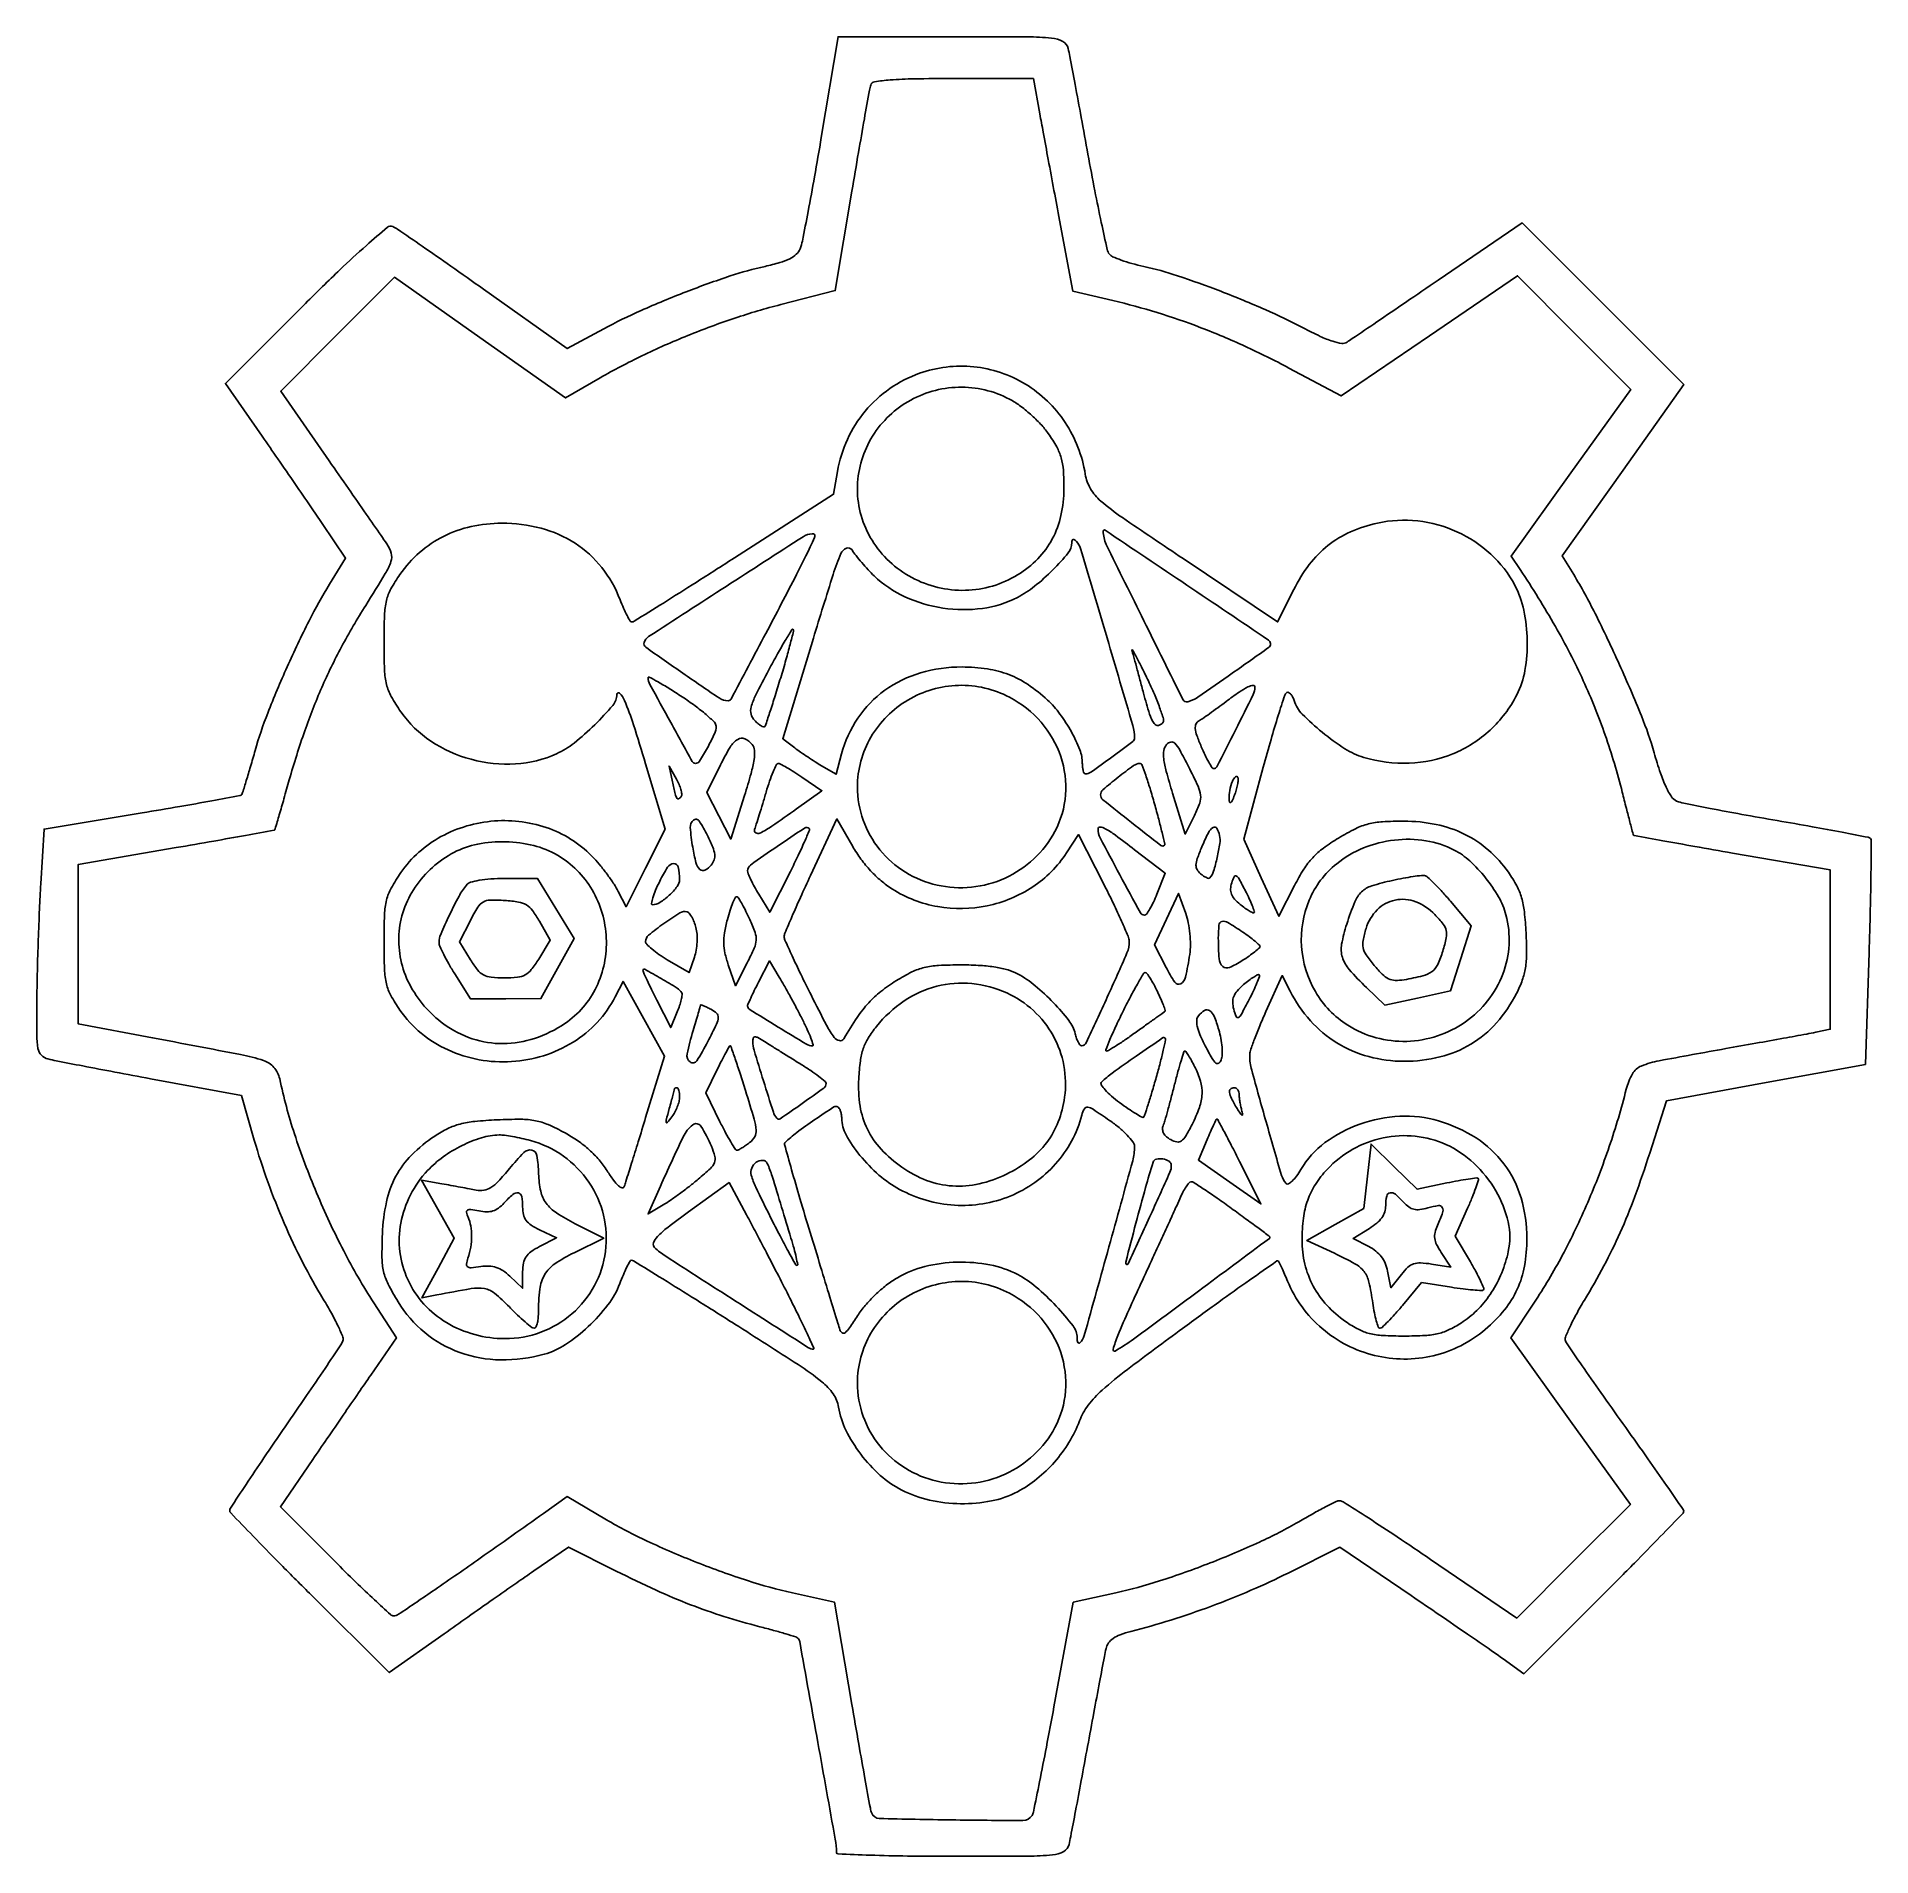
# Model space of a CAD drawing. Extents: x 0 to 351, y 1 to 349.
import ezdxf

# ---------------------------------------------------------------- set-up
doc = ezdxf.new("R2010")
doc.units = 0

msp = doc.modelspace()

# ---------------------------------------------------------------- linework, layer by layer
for points in [[(150.099843, 329.75, -0.002299), (148.805667, 322.224762, -0.003267), (147.580623, 315.547371, -0.001847), (146.489383, 309.923956, -0.047213), (146.044779, 308.43254, -0.11402), (145.320003, 307.398051, -0.067016), (144.066148, 306.54251, -0.045353), (142.15741, 305.792743, -0.01676), (139.35461, 305.076684, 0.026126), (132.687057, 303.239618, 0.012137), (124.23738, 300.199544, 0.012103), (115.659254, 296.634852, 0.019012), (108.493734, 293.119712), (101.487469, 289.345771), (85.493734, 300.718908, 0.00139), (79.267317, 305.120508, 0.002081), (73.80315, 308.926647, 0.000851), (69.102059, 312.160477, 0.045741), (68.155286, 312.689357, 0.286581), (67.134782, 312.54535, 0.006109), (63.1217, 309.091754, 0.010808), (58.053462, 304.422575, 0.004641), (51.483582, 297.983607), (36.156591, 282.680547), (43.188139, 272.590273, -0.000924), (46.206557, 268.24174, -0.000725), (49.463081, 263.516989, -0.000733), (52.478289, 259.114928, -0.001806), (54.675556, 255.871819), (59.131424, 249.243637), (56.077052, 244.279649, 0.020872), (52.153939, 237.263766, 0.011875), (47.973939, 228.484774, 0.011878), (44.270403, 219.648138, 0.024024), (41.86122, 212.5, -0.001898), (40.968062, 209.403706, -0.002905), (40.168066, 206.727176, -0.001008), (39.45996, 204.423922, -0.078559), (39.291736, 204.081875, -0.195369), (38.975374, 203.87863, -0.000478), (33.576253, 202.872638, -0.002908), (27.45761, 201.775401, -0.001794), (20.248542, 200.55248), (1.5, 197.44121), (0.872536, 186.970605, 0.004065), (0.623067, 182.151954, 0.002263), (0.393395, 176.276649, 0.002256), (0.214716, 170.329037, 0.003653), (0.122536, 165.269052, 0.00323), (0.090627, 158.098103, 0.044189), (0.325605, 155.503871, 0.147753), (0.982066, 154.218022, 0.142298), (2.25, 153.487529, 0.011838), (3.801969, 153.146488, 0.000585), (8.939584, 152.15062, 0.000946), (15.048219, 150.985927, 0.000683), (21.863479, 149.709497), (39.226958, 146.48204), (41.677625, 137.993442, 0.016283), (44.272844, 129.991527, 0.015752), (47.409519, 122.085192, 0.016011), (50.977762, 114.529362, 0.018487), (54.867012, 107.579429, -0.010781), (56.45045, 104.849467, -0.015749), (57.715482, 102.374693, -0.01115), (58.640013, 100.29744, -0.198331), (58.643509, 99.579429, -0.05061), (58.233959, 98.807597, -0.000673), (55.21874, 94.307428, -0.00192), (51.696966, 89.10972, -0.001259), (47.601975, 83.147985, 0.001881), (43.537743, 77.215239, 0.003003), (40.11433, 72.111725, 0.000636), (37.142248, 67.61057, 0.146613), (37, 67.135885, 0.193393), (37.180184, 66.687458, 0.000612), (41.479687, 62.212112, 0.003286), (46.403582, 57.166171, 0.002036), (52.25, 51.301033), (67.5, 36.126266), (78, 43.564282, -0.000634), (82.505097, 46.747048, -0.000509), (87.360683, 50.160827, -0.000514), (91.855695, 53.307383, -0.001312), (95.121475, 55.575734), (101.74295, 60.14917), (110.902702, 55.548866, 0.00917), (118.493797, 51.909155, 0.014721), (125.10903, 49.117656, 0.015904), (131.485845, 46.87582, 0.013624), (138.328466, 44.915511, -0.004049), (140.985072, 44.209184, -0.006058), (143.292993, 43.545341, -0.00279), (145.241939, 42.947221, -0.121099), (145.607298, 42.726036, -0.152817), (145.959321, 42.053334, -0.000118), (149.43883, 22.777614, -0.000388), (152.760755, 4.267865, -0.042235), (152.994027, 1.75, 0.400624), (153.290121, 1.444676, 0.001139), (159.455149, 1.220313, 0.005327), (166.552019, 1.053903, 0.003197), (174.980948, 1, 0.001285), (189.635594, 1.037653, 0.023658), (194.276515, 1.281274, 0.09556), (196.44963, 1.930456, 0.22136), (197.461666, 3.25, 0.007608), (197.778554, 4.786748, 0.000406), (198.707206, 9.685938, 0.000637), (199.799653, 15.515659, 0.000464), (201, 22, -0.000451), (202.199701, 28.481781, -0.000621), (203.290151, 34.303536, -0.000392), (204.217139, 39.197779, -0.007539), (204.52934, 40.714164, -0.097022), (205.005527, 41.805106, -0.0897), (205.868931, 42.671061, -0.064472), (207.23313, 43.379868, -0.025377), (209.260058, 44.006156, 0.013941), (216.913659, 46.180624, 0.012738), (224.670573, 48.839045, 0.012793), (232.24517, 51.875243, 0.014433), (239.35137, 55.183263), (249.20274, 60.119975), (262.85137, 50.859051, -0.000706), (268.366542, 47.105495, -0.000797), (273.651372, 43.485418, -0.000727), (278.136131, 40.393263, -0.00437), (280.451173, 38.762022), (284.402345, 35.925917), (299.701173, 51.200859, 0.001638), (305.564992, 57.09402, 0.002667), (310.499336, 62.139215, 0.000388), (314.844563, 66.636718, 0.205698), (314.977418, 66.9879, 0.140976), (314.852894, 67.358473, 0.000361), (311.710533, 71.902696, 0.002212), (308.132201, 77.020873, 0.001372), (303.887819, 83, -0.001271), (299.613675, 89.01849, -0.001941), (295.938982, 94.263957, -0.000671), (292.790362, 98.80883, -0.052052), (292.368867, 99.579429, -0.198483), (292.365555, 100.294278, -0.011958), (293.241875, 102.304156, -0.016426), (294.453315, 104.701382, -0.011291), (295.975442, 107.339303, 0.014298), (299.724854, 113.928418, 0.017663), (302.819284, 120.278832, 0.016463), (305.619941, 127.186778, 0.010073), (308.487015, 135.5), (311.711941, 145.5), (330.710612, 148.972708), (349.709282, 152.445416), (350.407715, 173.8363, 0.001967), (350.644085, 182.068501, 0.003185), (350.772963, 189.071633, 0.000559), (350.840358, 195.246768, 0.201459), (350.670333, 195.663, 0.149436), (350.262247, 195.879999, 0.000633), (345.260906, 196.845902, 0.003019), (339.556399, 197.904448, 0.001889), (332.867259, 199.077905, -0.002312), (326.077419, 200.274943, -0.003282), (320.051192, 201.407008, -0.001863), (314.977328, 202.414316, -0.047166), (313.62616, 202.823367, -0.149736), (312.642288, 203.627962, -0.037966), (311.619036, 205.448116, -0.028188), (310.53013, 208.175269, -0.011047), (309.327038, 212.04487, 0.026654), (306.892903, 219.090639, 0.009525), (302.701162, 228.868897, 0.009705), (298.031276, 238.700393, 0.020282), (293.944471, 246.120969), (291.754369, 249.741937), (303.372602, 266.120969), (314.990835, 282.5), (299.542236, 297.949213), (284.093638, 313.398426), (268.04357, 302.449213, -0.000082), (261.792554, 298.186335, -0.000121), (256.299283, 294.443477, -0.000055), (251.612682, 291.252668, -0.002309), (250.601413, 290.571134, -0.185005), (249.589941, 290.34226, -0.043299), (247.867364, 290.745383, -0.030748), (245.482943, 291.691965, -0.011112), (242.217896, 293.316159, 0.017418), (234.983451, 296.801824, 0.011627), (226.480474, 300.306037, 0.011673), (218.189839, 303.278987, 0.026108), (211.738184, 305.055918, -0.013914), (209.472461, 305.62091, -0.017995), (207.430787, 306.270848, -0.015882), (205.789006, 306.918882, -0.131468), (205.165766, 307.411774, -0.105835), (204.75681, 308.305054, -0.0019), (203.631289, 313.467834, -0.004647), (202.394021, 319.523075, -0.003074), (201.080307, 326.5, 0.000508), (199.78857, 333.559227, 0.000707), (198.617294, 339.873437, 0.000427), (197.618571, 345.190155, 0.009211), (197.294317, 346.75, 0.219129), (196.281917, 348.068515, 0.096228), (194.125742, 348.718236, 0.023902), (189.528543, 348.962196, 0.001306), (175.051266, 349), (153.319348, 349)], [(191.875466, 334.25, 0.000811), (192.514007, 330.752862, 0.000251), (193.486359, 325.490798, 0.000251), (194.579491, 319.608156, 0.000276), (195.644523, 313.910163), (198.192411, 300.320326), (205.846206, 298.532765, -0.017503), (214.280022, 296.249017, -0.016677), (222.672565, 293.348112, -0.016247), (231.06536, 289.813162, -0.014702), (239.5, 285.628646), (249.5, 280.295615), (266.356455, 291.785797), (283.21291, 303.275978), (294.029404, 292.387989), (304.845897, 281.5), (293.41417, 265.587871), (281.982443, 249.675741), (283.708467, 247.087871, -0.017068), (290.445795, 236.198898, -0.022555), (295.778629, 225.825216, -0.023649), (299.958532, 215.434138, -0.022358), (303.226821, 204.5, 0.001181), (304.00716, 201.419618, 0.001893), (304.689278, 198.794849, 0.000336), (305.302051, 196.479363, 0.10764), (305.387748, 196.31225, 0.177397), (305.547163, 196.218554, 0.000102), (310.998425, 195.226483, 0.001285), (317.079024, 194.137296, 0.000782), (324.271083, 192.879671), (343, 189.634842), (343, 174.396876), (343, 159.158911), (340.25, 158.600684, -0.004671), (338.485973, 158.259729, -0.000418), (334.048438, 157.448795, -0.000545), (328.753901, 156.491781, -0.000425), (323, 155.463252, 0.002072), (310.295875, 153.149145, 0.050992), (306.870134, 152.140957, 0.168943), (305.164777, 150.63666, 0.066578), (303.986782, 147.689692, -0.020221), (300.751215, 136.757466, -0.019796), (296.622877, 126.043013, -0.020227), (291.766494, 115.933033, -0.023906), (286.349168, 106.814288), (281.931886, 100.128576), (293.361494, 84.193109), (304.791102, 68.257641), (293.917272, 57.417529), (283.043443, 46.577417), (266.58977, 57.788708, 0.002531), (260.213785, 62.08612, 0.003977), (254.688199, 65.706683, 0.001119), (249.857343, 68.802122, 0.142864), (249.17894, 69, 0.11429), (248.548877, 68.854074, 0.004839), (246.48756, 67.820279, 0.008104), (244.059019, 66.522584, 0.005656), (241.360891, 64.983928, -0.025218), (233.857096, 61.085393, -0.014457), (224.459155, 57.113986, -0.014429), (214.778057, 53.667041, -0.023663), (206.383941, 51.381075), (198.267882, 49.578387), (194.573357, 29.595674, -0.00158), (193.121241, 21.878037, -0.00247), (191.817683, 15.24598, -0.000671), (190.645761, 9.475441, -0.088195), (190.380399, 8.806481, -0.260638), (188.651447, 7.845515, -0.002959), (174.936852, 7.962866, -0.002747), (161.16698, 8.237865, -0.304826), (159.740873, 9.25, -0.044658), (159.472733, 10.209281, -0.000684), (158.430157, 15.876196, -0.001829), (157.251549, 22.468496, -0.001208), (155.943222, 30.051942), (152.618676, 49.603885), (144.559338, 51.393824, -0.023917), (136.012283, 53.725956, -0.015127), (126.284242, 57.21593, -0.015136), (116.799272, 61.281853, -0.024222), (109, 65.378801), (101.5, 69.794528), (97, 66.591555, -0.00131), (84.906389, 58.031306, -0.003444), (76.176433, 51.975717, -0.001119), (69.292646, 47.293192, -0.149881), (68.336535, 47, -0.186728), (67.763089, 47.221894, -0.002107), (64.668004, 50.062914, -0.006143), (61.118869, 53.430283, -0.003923), (57.072809, 57.426942), (46.681353, 67.853884), (52.865243, 76.882606, -0.000176), (55.590823, 80.859056, -0.000122), (58.673644, 85.350954, -0.000123), (61.635793, 89.662488, -0.000254), (63.95476, 93.032393), (68.860385, 100.153458), (64.556842, 106.826729, -0.023863), (58.782363, 116.794768, -0.019869), (53.592272, 127.887926, -0.020125), (49.377795, 139.165513, -0.02715), (46.545493, 149.680922, 0.127358), (45.451379, 151.877255, 0.136494), (43.45379, 153.197349, 0.030466), (39.07835, 154.322675, 0.001118), (22.25, 157.534451), (8, 160.221138), (8, 175.44582), (8, 190.670501), (26.73953, 193.908114, 0.000756), (33.933542, 195.162226, 0.001246), (40.010574, 196.246712, 0.000088), (45.466161, 197.235329, 0.198257), (45.602464, 197.322864, 0.081262), (45.675961, 197.476458, 0.000148), (46.470996, 200.201766, 0.001092), (47.357206, 203.267869, 0.000676), (48.38588, 206.874638, -0.014465), (51.338519, 216.240051, -0.019577), (54.576203, 224.50204, -0.020154), (58.36824, 232.293649, -0.016917), (62.989532, 240.23416, 0.003743), (66.742625, 246.308949, 0.053395), (67.824397, 248.611316, 0.150756), (67.877791, 250.214533, 0.085664), (67.049297, 251.988718, -0.000103), (65.928031, 253.601292, -0.000009), (63.088311, 257.687246, -0.000012), (59.701372, 262.561006, -0.000009), (56.018223, 267.861483), (46.734076, 281.222965), (57.621775, 292.110664), (68.509474, 302.998363), (84.839049, 291.461346), (101.168624, 279.924329), (107.834312, 283.766165, -0.018734), (115.802828, 287.969435, -0.015664), (124.54901, 291.839682, -0.015596), (133.566298, 295.173114, -0.018038), (142.35014, 297.76402), (152.754435, 300.429067), (155.951348, 319.464534, -0.00088), (157.205063, 326.850003, -0.001329), (158.325047, 333.275519, -0.0005), (159.308868, 338.800306, -0.032128), (159.542746, 339.75, -0.286035), (160.27898, 340.380143, -0.017885), (163.250489, 340.723232, -0.015832), (167.823896, 340.940738, -0.003966), (175.295763, 341), (190.654296, 341)], [(168.885071, 284.62038, 0.066068), (163.193167, 281.692035, 0.066924), (158.490019, 277.391132, 0.066817), (155.083972, 271.993938, 0.065499), (153.193095, 265.853235), (152.455235, 261.5), (133.477618, 249.314929, -0.00115), (126.158034, 244.638942, -0.001849), (119.894271, 240.69015, -0.000307), (114.337195, 237.220253, -0.113542), (113.885858, 237.064929, -0.291018), (113.573894, 237.219903, -0.013645), (112.966666, 238.290216, -0.018921), (112.296909, 239.673431, -0.012072), (111.619106, 241.327296, 0.076247), (108.124664, 247.473013, 0.08207), (103.022928, 252.110935, 0.079155), (96.534655, 254.977804, 0.064663), (89, 255.954679, 0.0541), (83.149847, 255.318559, 0.062503), (77.868174, 253.442816, 0.063733), (73.296414, 250.359308, 0.059838), (69.537407, 246.163858, 0.027369), (67.814198, 243.392742, 0.068124), (66.962767, 241.168362, 0.04861), (66.591991, 238.383999, 0.00881), (66.5, 233.163858, 0.008906), (66.594181, 227.877041, 0.050627), (66.977375, 225.093278, 0.068341), (67.869269, 222.82366, 0.024028), (69.729455, 219.849686, 0.095518), (75.445662, 214.269702, 0.080388), (83.174848, 210.795321, 0.079961), (91.644954, 209.924619, 0.09282), (99.5, 211.865662, 0.061854), (102.835078, 213.914619, 0.025957), (106.780284, 217.419537, 0.020946), (110.227555, 221.115178, 0.179067), (111, 223.202881, -0.661414), (111.539163, 223.43216, -0.103014), (112.473739, 222.06275, -0.020377), (114.1823, 217.422623, -0.005552), (116.498192, 209.961241), (120.237902, 197.422481), (116.503713, 190.007373), (112.769524, 182.592265), (111.268148, 185.546132, 0.027901), (110.472391, 186.916707, 0.012622), (109.287369, 188.622859, 0.012453), (107.943036, 190.36502, 0.016652), (106.633386, 191.872112, 0.118348), (98.108802, 197.5364, 0.106524), (87.593915, 199.003466, 0.106261), (77.387023, 196.009237, 0.117213), (69.729455, 189.150314, 0.024028), (67.869269, 186.17634, 0.068341), (66.977375, 183.906722, 0.050627), (66.594181, 181.122959, 0.008906), (66.5, 175.836142, 0.00881), (66.591991, 170.616001, 0.04861), (66.962767, 167.831638, 0.068124), (67.814198, 165.607258, 0.027369), (69.537407, 162.836142, 0.134549), (78.732619, 155.212107, 0.122263), (90.884782, 152.98265, 0.122829), (102.625585, 156.695804, 0.136541), (110.699747, 165.386267), (112.21379, 168.314104), (116.169956, 161.181048), (120.126122, 154.047992), (116.510994, 142.273996, -0.00032), (115.091489, 137.661389, -0.00045), (113.818224, 133.546537, -0.000263), (112.739304, 130.077271, -0.006143), (112.42068, 129.097193, -0.382115), (112.005363, 128.862586, -0.132387), (111.34065, 129.207825, -0.050372), (110.379394, 130.286583, -0.015379), (109.150103, 132.097193, 0.035433), (107.603911, 134.189004, 0.032433), (105.734455, 136.108433, 0.031244), (103.560229, 137.835488, 0.027801), (101.103633, 139.352537, 0.021078), (97.88852, 140.927401, 0.055895), (95.448437, 141.686636, 0.047173), (92.672217, 141.953148, 0.011723), (88.103156, 141.852537, 0.012878), (83.861138, 141.549929, 0.039615), (81.029621, 141.045908, 0.05015), (78.694745, 140.178862, 0.03222), (76.185417, 138.741462, 0.050924), (71.769461, 135.123658, 0.072841), (68.761192, 131.059864, 0.069872), (66.964599, 126.17296, 0.042809), (66.184393, 120.073121, 0.011927), (66.10232, 115.462187, 0.055117), (66.411124, 112.816118, 0.062214), (67.275101, 110.453398, 0.017797), (69.184393, 107.04344, 0.084263), (74.278829, 101.165895, 0.086206), (80.989719, 97.354311, 0.083047), (88.812527, 95.940203, 0.071135), (97.122668, 97.017423, 0.078752), (101.182189, 98.869972, 0.041671), (105.535412, 102.308877, 0.041514), (109.297964, 106.463416, 0.072159), (111.56016, 110.518355, -0.009427), (112.253557, 112.236103, -0.014748), (112.920896, 113.683517, -0.008827), (113.522409, 114.841291, -0.275139), (113.788992, 115, -0.139002), (114.171328, 114.891615, -0.000256), (119.810102, 111.411301, -0.001844), (126.141219, 107.466864, -0.001138), (133.560001, 102.783153, -0.002151), (145.643395, 95.042923, -0.025215), (150.179749, 91.773898, -0.071206), (152.374172, 89.436071, -0.113745), (153.398644, 86.908478, 0.074773), (154.807423, 82.477514, 0.04839), (157.642436, 77.892745, 0.047682), (161.374866, 73.852396, 0.06439), (165.473306, 71.041895, 0.0633), (170.752369, 69.138407, 0.051407), (176.731415, 68.436204, 0.052267), (182.612097, 68.968406, 0.072525), (187.59468, 70.728074, 0.048597), (191.324421, 73.179177, 0.043168), (194.675285, 76.394799, 0.042825), (197.449337, 80.166818, 0.045958), (199.465648, 84.270878, -0.071547), (201.129196, 87.261303, -0.04722), (203.800181, 90.157989, -0.021688), (208.616896, 94.118641, -0.002899), (219.170888, 101.960292, -0.001907), (226.092933, 107.000849, -0.003169), (231.970867, 111.190441, -0.000407), (237.202138, 114.862969, -0.373639), (237.477287, 114.834284, -0.07689), (237.654168, 114.574785, -0.003293), (238.124988, 113.570071, -0.00557), (238.663774, 112.365182, -0.003932), (239.243366, 111, 0.118251), (245.849887, 101.920616, 0.117233), (255.876129, 96.790342, 0.117793), (267.099448, 96.733711, 0.120195), (277.042068, 101.768004, 0.044484), (280.705085, 105.515925, 0.063979), (283.156072, 109.449314, 0.063736), (284.539084, 113.886178, 0.043744), (285, 119.144438, 0.071874), (283.877567, 126.912486, 0.089441), (280.608433, 133.42207, 0.089353), (275.268399, 138.384352, 0.071579), (268.113502, 141.644992, 0.082883), (260.70113, 142.533513, 0.073259), (253.058952, 141.045191, 0.075588), (246.387961, 137.491328, 0.099671), (241.7946, 132.376446, -0.024967), (240.947101, 131.091228, -0.044482), (240.110588, 130.140921, -0.062432), (239.402287, 129.618618, -0.344901), (238.964775, 129.686338, -0.117775), (238.087111, 131.224515, -0.00169), (235.139679, 141.449042, -0.00266), (232.374572, 151.364372, -0.066759), (232, 154.157257, -0.080321), (232.154437, 155.112426, -0.008248), (232.913079, 157.277075, -0.010114), (233.918005, 159.838964, -0.007913), (235.108352, 162.578694), (238.216705, 169.434018), (239.724966, 166.467009, 0.065113), (243.598077, 160.809855, 0.072122), (248.67856, 156.561642, 0.072322), (254.743711, 153.939727, 0.066005), (261.5, 153.043924, 0.060467), (268.369212, 153.877701, 0.075524), (274.298693, 156.331263, 0.076213), (279.192045, 160.413144, 0.063006), (283.016529, 166.0324, 0.031172), (284.117892, 168.570448, 0.047813), (284.714004, 170.890092, 0.038445), (284.930734, 173.623042, 0.013186), (284.835035, 177.595679, 0.014319), (284.51437, 181.641587, 0.044202), (283.980438, 184.329699, 0.053145), (283.043926, 186.604051, 0.028568), (281.446342, 189.18698, 0.06005), (277.632738, 193.439816, 0.06621), (273.032917, 196.503771, 0.063644), (267.633085, 198.342903, 0.049499), (261.455763, 198.976641, 0.015391), (257.380052, 198.864679, 0.04877), (254.687193, 198.44196, 0.05214), (252.224296, 197.522343, 0.019507), (248.984297, 195.75, 0.024215), (246.100678, 193.827678, 0.04707), (244.041335, 191.982986, 0.046154), (242.338195, 189.761175, 0.02239), (240.5677, 186.647289), (237.578333, 180.794578), (234.219756, 188.147289), (230.861179, 195.5), (234.59222, 209.290876, -0.00403), (236.077662, 214.610977, -0.006271), (237.452389, 219.169815, -0.002268), (238.696873, 223.055405, -0.177512), (239.089634, 223.555397, -0.244843), (239.430739, 223.580457, -0.104551), (239.815383, 223.308607, -0.06949), (240.187804, 222.773988, -0.040612), (240.484085, 222.050142, 0.117787), (242.057963, 219.435353, 0.02749), (245.867335, 215.96047, 0.029214), (250.197838, 212.828606, 0.069267), (253.806843, 211.176017, 0.081842), (262.502488, 210.058833, 0.088376), (270.851642, 211.854443, 0.089895), (277.956506, 216.382825, 0.088304), (283.072417, 223.141948, 0.075204), (284.627068, 227.807965, 0.047665), (285.064462, 233.534332, 0.047333), (284.406495, 239.300397, 0.069468), (282.673828, 244.092716, 0.085894), (278.077954, 250.05116, 0.0794), (271.629325, 254.312629, 0.078671), (264.117195, 256.379274, 0.081918), (256.442991, 255.979675, 0.050105), (251.25728, 254.286348, 0.063925), (246.956653, 251.688372, 0.062815), (243.39652, 248.047834, 0.046199), (240.413024, 243.251179), (237.326048, 237.084267), (219.269532, 249.175336, -0.002174), (207.660734, 257.02219, -0.028338), (203.533694, 260.194928, -0.081616), (201.559683, 262.558347, -0.093881), (200.564839, 265.319885, 0.106746), (196.701543, 275.243544, 0.110364), (189.122529, 282.549015, 0.111757), (179.238049, 285.875104, 0.111767)], [(186.092716, 279.673227, -0.037951), (187.998475, 278.474124, -0.022399), (190.08661, 276.77767, -0.022329), (192.031189, 274.885599, -0.035318), (193.5, 273.083395, -0.025802), (195.0938, 270.550401, -0.058507), (195.959592, 268.46286, -0.052431), (196.369992, 266.093419, -0.017361), (196.483123, 262.561635, -0.054099), (195.910596, 257.415062, -0.068571), (194.245722, 252.935077, -0.070329), (191.473565, 249.158146, -0.060983), (187.636262, 246.084215, -0.133384), (177.641019, 243.119224, -0.129483), (167.393336, 245.565879, -0.131587), (159.79612, 252.694231, -0.139789), (157, 262.5, -0.132261), (159.577193, 272.072376, -0.12859), (166.631208, 279.177782, -0.127435), (176.315564, 281.959919, -0.128702)], [(148.821704, 253.25, -0.010974), (145.370605, 246.160866, -0.002826), (139.485498, 234.874379, -0.000297), (132.841855, 222.324999, -0.27765), (132.301705, 222, -0.149051), (130.552861, 222.53318, -0.003742), (123.613305, 227.273991, -0.002326), (116.521244, 232.246289, -0.330398), (116.221025, 233.163076, -0.169752), (117.065431, 234.255474, -0.000535), (131.905507, 243.880501, -0.000687), (146.619209, 253.372538, -0.126121), (148.333333, 253.941802, -0.095523), (148.624754, 253.906443, -0.162632), (148.820542, 253.762592, -0.16474), (148.889032, 253.531524, -0.098493)], [(160.204347, 245.879585, 0.084355), (166.084339, 241.885642, 0.069932), (173.347482, 239.72843, 0.070232), (180.892443, 239.66175, 0.086621), (187.59468, 241.765933, 0.049525), (190.869935, 243.89304, 0.028379), (194.378787, 247.043927, 0.024062), (197.303194, 250.283976, 0.173233), (198, 252.234796, -0.067043), (198.057545, 252.662035, -0.273304), (198.238285, 252.837098, -0.21876), (198.516979, 252.782093, -0.04738), (198.895399, 252.45, -0.117193), (199.649812, 251.139991, -0.000428), (204.726761, 234.021965, -0.000672), (209.662506, 217.244688, -0.071314), (210, 214.890483, -0.235902), (209.652059, 214.194052, -0.003066), (205.621053, 211.205304, -0.004056), (201.625999, 208.330479, -0.155138), (200.586522, 208, -0.276781), (200.360343, 208.135592, -0.052731), (200.172291, 208.599202, -0.042827), (200.042552, 209.25823, -0.027201), (200, 210.039838, 0.093474), (199.514765, 212.61273, 0.032609), (197.909572, 216.040093, 0.032535), (195.722881, 219.464831, 0.047447), (193.341583, 222.135838, 0.03832), (189.626645, 225.086585, 0.056455), (185.938146, 227.015578, 0.055598), (181.868939, 228.089305, 0.035817), (177, 228.456629, 0.072367), (169.058127, 227.33107, 0.08521), (162.243935, 223.994959, 0.087916), (157.089212, 218.68033, 0.083118), (153.950655, 211.816748), (152.907222, 207.941733), (150.137557, 209.577815, -0.008187), (148.908285, 210.331383, -0.005188), (147.499453, 211.247751, -0.00521), (146.134253, 212.176702, -0.009587), (145.046097, 212.965229), (142.724303, 214.716562), (148.591076, 233.956323, -0.001645), (152.35472, 246.15497, -0.027285), (153.840015, 250.13585, -0.192435), (154.897182, 251.179381, -0.364594), (155.966237, 250.848042, 0.023147), (156.736764, 249.762552, 0.010662), (157.833392, 248.41999, 0.010535), (159.048821, 247.054451, 0.014365)], [(235.965961, 232.933566, -0.258516), (235.600172, 232.168399, -0.001396), (228.677078, 227.26645, -0.003144), (222.062155, 222.672305, -0.086626), (220.146074, 221.79836, -0.354767), (219.250987, 222.205326, -0.000693), (211.754279, 237.304095, -0.001487), (204.58174, 251.90948, -0.113868), (204, 254.430807, -0.600109), (204.349107, 254.616925, -0.000207), (219.969507, 244.121548, -0.000216), (235.575976, 233.616334, -0.233584)], [(142.327332, 226.401718, -0.001944), (141.267226, 222.958167, -0.002986), (140.31989, 219.98549, -0.001008), (139.481388, 217.42521, -0.083548), (139.288575, 217.059524, -0.328282), (139.056259, 216.991594, -0.047312), (138.582216, 217.217359, -0.038611), (137.992249, 217.635175, -0.023005), (137.356051, 218.215378, -0.134649), (136.667684, 219.424044, -0.131479), (136.683724, 220.826676, -0.048929), (137.540193, 223.030442, -0.005276), (140.063447, 227.888934, -0.004594), (141.737695, 230.962773, -0.007826), (143.200291, 233.496137, -0.00256), (144.479239, 235.60881, -0.485128), (144.698535, 235.634798, -0.263002), (144.782125, 235.333987, -0.002017), (144.138681, 232.785894, -0.006685), (143.3395, 229.838163, -0.004159)], [(215.431915, 217.889836, -0.206295), (214.565434, 217.283797, -0.304397), (213.734694, 217.622862, -0.072486), (212.854711, 219.45581, -0.010616), (211.705569, 223.427478, 0.00059), (211.010967, 226.021922, 0.000674), (210.340194, 228.502251, 0.000608), (209.765473, 230.60598, 0.003821), (209.462523, 231.677478, -0.858877), (209.568258, 231.726578, -0.022645), (210.123378, 230.802586, -0.008753), (211.13712, 228.846823, -0.003517), (212.457011, 226.139836, -0.010072), (213.767833, 223.254971, -0.015067), (214.784891, 220.680331, -0.009954), (215.511687, 218.53167, -0.218333)], [(129.979193, 217.154292, -0.111906), (129.664204, 215.657553, -0.01861), (128.329805, 213.014415, -0.013343), (126.811688, 210.43185, -0.265739), (126.034392, 210.014036, -0.265338), (125.436927, 210.376232, -0.000961), (121.305737, 217.846276, -0.001679), (117.328568, 225.128355, -0.124774), (117, 226.424508, -0.567476), (117.187996, 226.536808, -0.005324), (118.903263, 225.589717, -0.010568), (120.993753, 224.347167, -0.005956), (123.479193, 222.75644, -0.013383), (125.962861, 221.027933, -0.019147), (128.061235, 219.355028, -0.015367), (129.664416, 217.885066, -0.198167)], [(186.092716, 222.673227, -0.092883), (192.112396, 217.894475, -0.097622), (195.866289, 211.337425, -0.100413), (196.789109, 204.003419, -0.104382), (194.752516, 197, -0.16489), (185.236941, 188.082718, -0.163322), (172.218885, 186.745947, -0.16768), (161.27247, 193.513503, -0.172893), (157, 205.5, -0.13299), (159.582997, 215.039506, -0.127862), (166.653473, 222.14113, -0.126722), (176.342262, 224.939256, -0.129415)], [(233, 224.603792, -0.115104), (232.673597, 223.20472, -0.002134), (229.275479, 216.391806, -0.001107), (225.707042, 209.352046, -0.286296), (225.138975, 209.010171, -0.250763), (224.811553, 209.192162, -0.013253), (224.169955, 210.249067, -0.018264), (223.459185, 211.605834, -0.01203), (222.737469, 213.213406, -0.013427), (221.897268, 215.372785, -0.060744), (221.599002, 216.688805, -0.124338), (221.724193, 217.540951, -0.167197), (222.237469, 218.120763, 0.021833), (222.955594, 218.569515, 0.003549), (224.304131, 219.510592, 0.003908), (225.875998, 220.642747, 0.003431), (227.5, 221.849046, -0.009699), (229.983486, 223.645899, -0.035666), (231.649998, 224.635001, -0.08547), (232.62937, 224.931329, -0.450802)], [(136.899501, 213.621093, -0.161225), (137.327314, 212.527914, -0.05144), (137.239818, 210.760469, -0.030577), (136.664206, 208.104029, -0.007865), (135.407245, 203.895723), (132.770599, 195.549259), (130.503414, 199.993307), (128.23623, 204.437356), (130.826433, 209.718678, -0.020525), (132.676573, 213.129455, -0.115913), (134.106112, 214.607075, -0.251671), (135.453626, 214.712446, -0.116272)], [(221.441904, 200.07781), (219.677607, 196.5), (217.267573, 204.311709, -0.007544), (216.047475, 208.489164, -0.036732), (215.568436, 210.906359, -0.07047), (215.597774, 212.492563, -0.134178), (216.121101, 213.645917, -0.177653), (216.91299, 214.106115, -0.246647), (217.680473, 213.861249, -0.069749), (218.624406, 212.590908, -0.007902), (220.295432, 209.412018, -0.0083), (222.119157, 205.651656, -0.078348), (222.610705, 203.933122, -0.117755), (222.440703, 202.424549, -0.027878)], [(123.312128, 203.696017, -0.125596), (122.863335, 203.263147, -0.407718), (122.501338, 203.358218, -0.075765), (122.162161, 204.187024, -0.006053), (121.632546, 206.5), (120.983738, 209.5), (122.404133, 207.012549, -0.027758), (122.910303, 205.999427, -0.035166), (123.25677, 205.012244, -0.037834), (123.418925, 204.176296, -0.168966)], [(146.368132, 207.395816), (150.200532, 204.791633), (145.350266, 201.318407, -0.004664), (140.640433, 198.011769, -0.037608), (138.357776, 196.681653, -0.267314), (137.546746, 196.738509, -0.349468), (137.331216, 197.420751, 0.01351), (137.670122, 198.380689, 0.002412), (138.245822, 200.193209, 0.002605), (138.89926, 202.324354, 0.002348), (139.553804, 204.537085, -0.011016), (140.212868, 206.630949, -0.017299), (140.880125, 208.395269, -0.011632), (141.500109, 209.785725, -0.28975), (141.838824, 210, -0.123478), (142.275664, 209.89045, -0.007596), (143.456782, 209.235021, -0.010914), (144.849319, 208.3934, -0.007847)], [(213.801291, 202.295315, -0.003178), (214.599181, 199.325618, -0.005146), (215.235616, 196.789069, -0.00122), (215.761464, 194.574195, -0.259623), (215.703326, 194.369992, -0.377986), (215.00334, 194.326097, -0.002179), (209.423898, 198.696736, -0.002714), (203.951127, 203.070912, -0.226529), (203.5, 204.015552, -0.218808), (203.936001, 204.964163, -0.009462), (206.830611, 207.354267, -0.01118), (209.785564, 209.595691, -0.157939), (211.033588, 210, -0.310349), (211.352617, 209.780875, -0.005559), (212.112675, 207.736749, -0.011721), (212.94105, 205.248934, -0.007288)], [(229.091947, 203.914318, -0.013073), (228.650271, 202.88817, -0.128357), (228.353692, 202.527298, -0.522639), (228.152557, 202.597459, -0.058568), (228.063386, 203.168213, -0.056598), (228.190314, 204.85521, -0.046597), (228.691737, 206.59047, -0.103016), (229.266844, 207.468779, -0.557653), (229.712081, 207.363756, -0.09835), (229.782456, 206.806763, -0.026879), (229.672246, 205.923496, -0.026089), (229.435968, 204.914575, -0.02453)], [(129.056226, 190.567748, -0.098899), (127.857679, 189.596715, -0.322414), (126.902705, 189.731316, -0.138692), (126.1347, 191.038002, -0.022096), (125.505315, 193.968542, -0.023852), (125.048269, 197.769425, -0.246752), (125.659541, 199.168706, -0.437609), (126.744617, 199.004815, -0.036229), (128.341064, 196.238789, -0.014884), (129.346569, 193.994809, -0.066611), (129.714039, 192.604908, -0.113348), (129.608558, 191.556644, -0.091934)], [(144.187659, 189.375054), (140.247636, 181.544455), (138.127556, 185.022228, -0.011931), (137.316465, 186.427095, -0.014823), (136.633071, 187.772154, -0.01314), (136.127818, 188.921522, -0.099701), (136.017081, 189.5, -0.239574), (136.581167, 190.583798, -0.005071), (141.672585, 194.145918, -0.00433), (146.879281, 197.644751, -0.356106), (147.780044, 197.55329, -0.306149), (147.838715, 197.250213, -0.002733), (146.868181, 195.007533, -0.008084), (145.673131, 192.402174, -0.004987)], [(163.68131, 185.987153, 0.098724), (172.369359, 182.63372, 0.094323), (181.828079, 182.790141, 0.095041), (190.509606, 186.400787, 0.102078), (196.985469, 192.898751), (199.279712, 196.398656), (204.089059, 186.949328, -0.005468), (205.935892, 183.220377, -0.007577), (207.503899, 179.835115, -0.005002), (208.742718, 176.973937, -0.089547), (208.960495, 176, -0.113981), (208.539688, 173.758993, -0.003699), (204.778873, 165.337363, -0.001977), (200.760986, 156.607595, -0.285007), (199.858408, 156.015989, -0.241862), (199.573769, 156.153378, -0.039562), (199.234268, 156.686077, -0.036028), (198.904368, 157.432212, -0.024598), (198.634635, 158.319594, 0.102604), (197.415029, 160.841818, 0.027289), (194.489795, 164.248891, 0.028483), (190.991455, 167.50681, 0.049361), (187.703398, 169.728568, 0.051959), (185.80998, 170.510781, 0.031734), (183.450362, 171.049591, 0.025738), (180.534824, 171.370378, 0.013877), (176.92158, 171.480149, 0.012688), (172.528832, 171.380175, 0.047188), (169.792401, 170.987754, 0.056049), (167.42278, 170.126203, 0.023261), (164.440444, 168.468883, 0.028232), (161.469812, 166.391847, 0.042064), (159.152278, 164.229769, 0.035628), (156.975359, 161.452374, 0.014267), (154.387616, 157.370583, -0.316705), (153.54806, 156.994773, -0.186198), (152.574805, 157.605931, -0.040044), (151.107212, 159.937174, -0.004116), (148.137616, 165.731831, -0.003342), (146.168804, 169.71906, -0.005017), (144.509175, 173.22665, -0.002181), (143.137867, 176.236187, -0.106193), (143, 176.878002, -0.100059), (143.131018, 177.526151, -0.001911), (144.482665, 180.698929, -0.004554), (146.113112, 184.392947, -0.003025), (148.047371, 188.601447), (153.094743, 199.410554), (156.098808, 194.150633, 0.027986), (157.683198, 191.70508, 0.02943), (159.506364, 189.494616, 0.030274), (161.521964, 187.572163, 0.034025)], [(209.996553, 193.502652), (215.841193, 189.005305), (214.268907, 185.002652, -0.016947), (213.605695, 183.469126, -0.024951), (212.912567, 182.175779, -0.022486), (212.268814, 181.207677, -0.239162), (211.859471, 181, -0.274241), (211.09889, 181.45109, -0.001709), (207.154653, 188.727274, -0.003035), (203.415568, 195.78398, -0.120879), (203, 197.477803, -0.442785), (203.406715, 197.847029, -0.105419), (204.391887, 197.535124, -0.030273), (206.314737, 196.283, -0.00453)], [(226.237039, 196.25, -0.091396), (226.288837, 194.706632, -0.019002), (225.783181, 192.030288, -0.018577), (225.079347, 189.404409, -0.099362), (224.375709, 188.107499, -0.282597), (224.155889, 188.033484, -0.049686), (223.724222, 188.179094, -0.041069), (223.189581, 188.475852, -0.025984), (222.617603, 188.902398, -0.089616), (221.941215, 189.706546, -0.142079), (221.73023, 190.575117, -0.075715), (221.972865, 191.802843, -0.012827), (222.843437, 194.034728, -0.016093), (224.094186, 196.763753, -0.133418), (224.991763, 197.772395, -0.425202), (225.69612, 197.610623, -0.08146)], [(99.635564, 192.473422, -0.128843), (106.280834, 185.815279, -0.121393), (108.995942, 176.600969, -0.122931), (107.107689, 167.270852, -0.134167), (101.083734, 160.277445, -0.067493), (95.292177, 157.420905, -0.079796), (89.273674, 156.423827, -0.081963), (83.376076, 157.36733, -0.076327), (77.933037, 160.163468, -0.11777), (71.34162, 167.841047, -0.13428), (69.346318, 177.29505, -0.135917), (72.443685, 186.363196, -0.121938), (79.871046, 192.994014, -0.074563), (84.411872, 194.586336, -0.05374), (89.771526, 195.021651, -0.053569), (95.121704, 194.30384, -0.072548)], [(271.088382, 193.454296, -0.066553), (274.079645, 191.362932, -0.03841), (277.081742, 188.146486, -0.03835), (279.566097, 184.495537, -0.06454), (280.979696, 181.075403, -0.158907), (280.387382, 169.72681, -0.149503), (273.226624, 160.578551, -0.145836), (262.016994, 156.860957, -0.150054), (250.742435, 159.948389, -0.120184), (244.565713, 166.364364, -0.115219), (241.914142, 175.004886, -0.116586), (243.375217, 183.844963, -0.125216), (248.629275, 190.827707, -0.072846), (253.754569, 193.838759, -0.06743), (259.665259, 195.354795, -0.068531), (265.674329, 195.232026, -0.080164)], [(122.984687, 187.806704, -0.165356), (122.546937, 186.479992, -0.044448), (121.037832, 184.811524, -0.044849), (119.235589, 183.421338, -0.142809), (117.790491, 183, -0.477764), (117.603526, 183.231489, -0.023444), (117.89171, 184.319671, -0.023663), (118.425808, 185.768945, -0.012964), (119.208617, 187.492497, -0.029654), (120.700662, 190.150273, -0.233337), (121.878348, 190.8586, -0.378508), (122.722678, 190.229084, -0.04939)], [(82.24346, 186.75, 0.045318), (80.829249, 184.614186, 0.012369), (78.997676, 181.004486, 0.009069), (77.325481, 177.326153, 0.106214), (77.019, 175.789838, 0.099991), (77.182865, 175.03602, 0.011971), (77.908627, 173.483577, 0.013878), (78.877235, 171.663262, 0.010993), (80.020837, 169.75), (83.003673, 165), (89.751837, 165.011865), (96.5, 165.02373), (99.667689, 170.792512), (102.835379, 176.561294), (99.337283, 182.280647), (95.839188, 188), (89.542039, 188, 0.015597), (86.883353, 187.917046, 0.026816), (84.682711, 187.660617, 0.029842), (83.020427, 187.272653, 0.152773)], [(232.822302, 181.491715, -0.320496), (232.587256, 181.453587, -0.01865), (231.911337, 181.820031, -0.022654), (231.088699, 182.358275, -0.014142), (230.17374, 183.058124, -0.03881), (229.099308, 184.076928, -0.089864), (228.515604, 185.018087, -0.104804), (228.348563, 186.008737, -0.066481), (228.552621, 187.165796, -0.035831), (229.026245, 188.355178, -0.438885), (229.444464, 188.481374, -0.135622), (229.964268, 187.942203, -0.005874), (231.201184, 185.599386, -0.009514), (231.922828, 184.124306, -0.015019), (232.479048, 182.83016, -0.008992), (232.882014, 181.752755, -0.290154)], [(259.287892, 187.631765, 0.021875), (255.320704, 186.586748, 0.115698), (253.396218, 185.454818, 0.106833), (252.100119, 183.543502, 0.017346), (250.559857, 179.302094, 0.032464), (249.574378, 175.422375, 0.121641), (249.71964, 172.931382, 0.105305), (251.024329, 170.599875, 0.021208), (254.325527, 167.143387), (257.815208, 163.786774), (264.101255, 165.143387), (270.387301, 166.5), (272.378283, 172.725268), (274.369264, 178.950537), (270.376489, 183.661316, 0.008901), (268.778411, 185.480116, 0.012392), (267.279921, 187.045796, 0.008879), (265.986263, 188.287183, 0.136371), (265.441857, 188.567813, 0.082351), (264.830237, 188.59263, 0.006793), (263.245614, 188.373582, 0.008945), (261.352847, 188.050942, 0.006774)], [(96.201164, 179.846674), (98.282615, 176.193348), (96.059748, 172.596674, -0.026885), (94.655533, 170.576084, -0.1024), (93.492761, 169.585468, -0.100411), (92.020009, 169.127661, -0.025313), (89.5, 169, -0.024953), (87.000401, 169.124822, -0.097759), (85.529147, 169.571389, -0.102973), (84.378223, 170.530637, -0.029305), (83.033545, 172.445723), (80.903972, 175.891445), (82.999277, 179.998582, -0.018885), (84.404342, 182.513397, -0.125946), (85.422843, 183.506846, -0.128202), (86.785165, 183.880013, -0.019843), (89.607148, 183.80286, -0.024503), (92.198887, 183.500832, -0.094123), (93.715299, 182.942652, -0.099401), (94.877905, 181.884187, -0.029065)], [(136.416493, 180.185185, -0.019218), (137.434664, 177.674018, -0.101332), (137.648065, 176.21053, -0.09031), (137.283543, 174.703407, -0.013613), (135.941491, 171.886875), (133.702677, 167.5), (132.320505, 171.490264, -0.027354), (131.676279, 173.741155, -0.05103), (131.445558, 175.621487, -0.047363), (131.593353, 177.600725, -0.020428), (132.145423, 180.190349, -0.014128), (132.654957, 181.968024, -0.024911), (133.188893, 183.398638, -0.02398), (133.686191, 184.415189, -0.429128), (134.002597, 184.498395, -0.117755), (134.340327, 184.1589, -0.009535), (134.979839, 183.065658, -0.012424), (135.693512, 181.712633, -0.009225)], [(220.5269, 173.5, -0.015739), (219.748974, 169.144885, -0.217999), (218.820508, 167.891373, -0.386464), (217.68517, 168.161483, -0.03199), (215.998648, 171.00265), (213.802307, 175.307834), (216.109456, 180.233693), (218.416605, 185.159552), (219.764383, 181.329776, -0.035163), (220.260419, 179.524047, -0.025183), (220.568133, 177.452093, -0.025198), (220.665821, 175.361602, -0.035414)], [(267.388057, 181.116843, -0.022526), (268.997447, 179.277941, -0.114883), (269.578648, 178.05965, -0.108317), (269.579442, 176.674962, -0.018972), (268.922539, 174.135794, -0.035031), (267.949952, 171.560718, -0.126069), (266.852113, 170.208591, -0.09965), (265.093636, 169.382104, -0.017521), (261.5, 168.632364, -0.051006), (259.825507, 168.517115, -0.104798), (258.555326, 168.830695, -0.083551), (257.343711, 169.691271, -0.024146), (255.793656, 171.394975, -0.02089), (254.26183, 173.417733, -0.097806), (253.680702, 174.749729, -0.103856), (253.667379, 176.162856, -0.025065), (254.244082, 178.443634, -0.120596), (256.385669, 182.034103, -0.149168), (259.793687, 183.881755, -0.143773), (263.751507, 183.544741, -0.109504)], [(126.123958, 178.628896, -0.049466), (126.330968, 177.366006, -0.028782), (126.340302, 175.828804, -0.028544), (126.170676, 174.272287, -0.042477), (125.831131, 172.945427), (124.805306, 170.002742), (120.652653, 172.479086, -0.016602), (119.061982, 173.500714, -0.023324), (117.719842, 174.52262, -0.020879), (116.717716, 175.436089, -0.200081), (116.5, 175.958378, -0.224388), (117.066309, 177.156741, -0.016928), (119.995371, 179.402051, -0.017389), (123.068355, 181.439132, -0.208428), (124.44548, 181.6327, -0.162028), (124.85803, 181.354924, -0.036861), (125.328543, 180.641837, -0.034456), (125.773933, 179.697431, -0.027624)], [(230.681287, 177.75, -0.009724), (231.947358, 176.851567, -0.014554), (233.013847, 176.014062, -0.009421), (233.85562, 175.285171, -0.215599), (233.980788, 175, -0.216302), (233.848723, 174.717376, -0.009235), (232.978322, 174.000241, -0.014399), (231.878936, 173.17847, -0.009606), (230.575925, 172.298692, -0.041978), (228.108896, 170.980397, -0.298197), (226.836756, 171.202374, -0.188326), (226.145343, 172.647892, -0.018467), (226, 176.581787, -0.024909), (226.125849, 179.10634, -0.316644), (226.714005, 179.786577, -0.201713), (227.794519, 179.619369, -0.011524)], [(146.489268, 161.021178, -0.009475), (147.419916, 159.094961, -0.016982), (148.099432, 157.474971, -0.012598), (148.546148, 156.204093, -0.509103), (148.397657, 156, -0.136012), (147.260315, 156.315216, -0.002481), (141.856871, 159.596157, -0.00157), (136.333699, 163.011347, -0.259037), (136, 163.612242, -0.104389), (136.067229, 163.930743, -0.003316), (136.612307, 165.142589, -0.006296), (137.28577, 166.56607, -0.004312), (138.084451, 168.165537), (140.168901, 172.251398), (142.056873, 169.146877, -0.008372), (142.957927, 167.607744, -0.003382), (144.137677, 165.479338, -0.003345), (145.376874, 163.170973, -0.00424)], [(123.406482, 166.149339, -0.174441), (123.494267, 165.73093, -0.022097), (123.323941, 164.809493, -0.023777), (123.010449, 163.696354, -0.01768), (122.563657, 162.5), (121.32074, 159.5), (118.66037, 164.716756, -0.003613), (117.640912, 166.752029, -0.005387), (116.781484, 168.547824, -0.002471), (116.075149, 170.085323, -0.10683), (116, 170.433031, -0.570505), (116.345849, 170.637484, -0.00534), (119.488328, 168.864482, -0.008325), (122.51417, 167.046529, -0.115743)], [(214.357648, 166.376194, -0.008062), (214.999074, 164.973332, -0.013159), (215.492072, 163.761624, -0.006788), (215.857271, 162.750229, -0.3461), (215.79286, 162.56428, 0.012193), (215.573391, 162.415631, 0.000129), (214.077922, 161.348053, 0.000411), (212.354881, 160.115207, 0.000267), (210.366023, 158.688086, -0.00523), (208.354659, 157.274843, -0.007768), (206.5616, 156.083375, -0.003956), (205.027084, 155.114788, -0.139681), (204.624209, 155, -0.527899), (204.482729, 155.207084, -0.005062), (205.28506, 157.203125, -0.010681), (206.347545, 159.623284, -0.006112), (207.727472, 162.5, -0.005968), (209.19301, 165.37495, -0.00947), (210.523364, 167.796875, -0.003927), (211.700749, 169.810511, -0.264374), (212.034073, 170, -0.240579), (212.344865, 169.841273, -0.014067), (212.962268, 168.935507, -0.018787), (213.652292, 167.764794, -0.012514)], [(231.890852, 164.846905, -0.004352), (230.403834, 162.03265, -0.129513), (229.858103, 161.449654, -0.465853), (229.432703, 161.586441, -0.029451), (228.950282, 163, -0.058609), (228.743242, 164.343366, -0.104811), (228.934766, 165.439203, -0.088165), (229.588303, 166.486815, -0.032545), (230.840111, 167.705746, -0.013988), (231.855662, 168.525389, -0.022571), (232.768867, 169.158145, -0.018539), (233.519908, 169.591895, -0.329187), (233.780682, 169.552652, -0.29109), (233.845927, 169.259329, -0.008559), (233.373566, 168.022317, -0.014627), (232.726875, 166.539024, -0.009252)], [(185.54137, 166.120336, -0.07908), (190.651408, 162.741614, -0.080813), (194.415608, 157.965733, -0.080997), (196.465842, 152.252941, -0.079955), (196.60821, 146.158232, -0.058383), (195.399691, 141.480939, -0.0694), (193.18302, 137.499972, -0.067192), (189.894719, 134.181444, -0.050236), (185.51489, 131.463483, -0.057532), (180.281833, 129.6119, -0.072763), (175.171758, 129.202881, -0.074174), (170.235853, 130.272876, -0.06285), (165.514911, 132.773324, -0.051736), (161.544752, 136.227421, -0.074564), (158.910185, 140.057235, -0.074768), (157.519435, 144.483205, -0.052337), (157.254489, 149.712809, -0.018164), (157.562855, 153.119108, -0.050002), (158.10388, 155.466467, -0.057396), (159.050621, 157.471671, -0.030564), (160.640089, 159.712809, -0.074564), (165.929971, 164.581351, -0.086021), (172.172524, 167.395148, -0.087903), (178.885254, 167.909659, -0.082062)], [(128.403928, 156.81041, -0.027148), (126.289722, 153.146019, -0.432324), (125.022109, 152.919157, -0.292272), (124.443425, 154.442365, -0.022267), (125.583887, 158.905771, 0.001409), (126.11911, 160.687175, 0.002159), (126.571907, 162.234218, 0.000726), (126.955493, 163.573406, 0.059965), (126.989176, 163.785184, -0.496106), (127.08201, 163.850317, -0.015745), (127.584093, 163.672296, -0.019155), (128.2315, 163.390505, -0.010641), (128.999227, 163.000414, -0.067202), (130.099544, 162.205551, -0.230684), (130.39959, 161.402471, -0.087791), (130.055627, 160.164504, -0.00572)], [(226.095654, 159.07507, -0.026515), (226.492825, 157.438481, -0.026414), (226.715173, 155.766974, -0.027376), (226.751626, 154.290904, -0.086436), (226.553336, 153.32507, -0.138958), (226.068479, 152.688702, -0.355148), (225.528207, 152.70975, -0.084574), (224.801388, 153.607436, -0.008842), (223.512368, 156, -0.016808), (222.491316, 158.152755, -0.046966), (221.973545, 159.739586, -0.07297), (221.884303, 160.913795, -0.155803), (222.217273, 161.75, -0.084446), (223.386, 162.763195, -0.295563), (224.336309, 162.735611, -0.147429), (225.188915, 161.668815, -0.022609)], [(135.599155, 147.456369, -0.003989), (137.262386, 141.968097, -0.052036), (137.648108, 139.875704, -0.1502), (137.364979, 138.608696, -0.101524), (136.381461, 137.488172, -0.011775), (135.62137, 136.940335, -0.01495), (134.89356, 136.472731, -0.012963), (134.269212, 136.119181, -0.108088), (133.958318, 136.031803, -0.274128), (133.659683, 136.185936, -0.006102), (132.783693, 137.624326, -0.012064), (131.792917, 139.392748, -0.007646), (130.720254, 141.497817), (128.023872, 146.995633), (130.211202, 151.497817, -0.004515), (131.069085, 153.223771, -0.007259), (131.834854, 154.677484, -0.002329), (132.515029, 155.910764, -0.271955), (132.666959, 156, -0.319477), (132.807622, 155.899907, -0.000819), (133.639018, 153.490308, -0.004411), (134.558513, 150.732127, -0.002682)], [(146.248212, 152.445931, -0.009953), (148.067855, 151.266173, -0.014949), (149.602162, 150.159167, -0.009752), (150.81345, 149.190791, -0.222133), (150.998212, 148.798041, -0.239522), (150.563442, 147.937109, -0.004734), (146.446512, 144.976168, -0.003987), (142.238075, 142.059415, -0.387129), (141.572721, 142.153609, -0.095272), (140.931212, 143.323796, -0.002265), (139.040737, 149.287639, -0.002787), (137.239673, 155.17526, -0.072952), (137, 156.809182, -0.069556), (137.097134, 157.504045, -0.334788), (137.396203, 157.729939, -0.130012), (137.966222, 157.579649, -0.011582), (139.25, 156.810941, 0.000965), (140.427899, 156.071212, 0.000285), (142.23385, 154.943349, 0.000287), (144.265314, 153.677876, 0.000309)], [(214.123652, 149.959718, -0.003113), (213.315511, 147.17041, -0.004752), (212.576318, 144.761495, -0.001818), (211.915539, 142.704869, -0.118269), (211.721207, 142.387874, -0.334686), (211.434872, 142.34768, -0.008301), (210.218485, 143.04911, -0.0146), (208.767584, 143.976787, -0.009006), (207.114126, 145.147459, -0.020271), (205.54527, 146.402265, -0.034431), (204.355675, 147.588546, -0.039832), (203.625816, 148.572233, -0.351144), (203.684604, 149.07381, -0.03809), (205.728594, 150.804519, -0.005205), (210.296919, 154.038655, -0.001231), (215.355695, 157.523129, -0.353999), (215.831967, 157.485061, -0.261245), (215.920677, 157.19778, -0.002915), (215.467086, 155.144281, -0.008076), (214.88183, 152.74625, -0.005063)], [(221.47432, 152.04966, -0.047373), (222.595884, 149.262473, -0.083511), (222.895281, 146.805579, -0.074924), (222.382236, 144.207213, -0.031819), (220.969935, 140.941068, -0.013968), (219.743112, 138.69366, -0.107328), (218.936946, 137.813323, -0.205523), (218.084291, 137.631486, -0.074162), (216.892376, 138.057599, -0.056041), (216.074059, 138.621488, -0.090317), (215.546348, 139.280339, -0.107253), (215.339323, 139.996272, -0.10898), (215.449569, 140.729175, 0.021003), (215.772003, 141.687978, 0.002917), (216.344998, 143.70666, 0.003336), (216.993915, 146.106686, 0.002823), (217.648702, 148.652483, -0.004896), (218.285399, 151.08608, -0.007992), (218.878398, 153.135417, -0.002619), (219.421164, 154.872245, -0.326588), (219.595893, 155, -0.247957), (219.789313, 154.897797, -0.007905), (220.293189, 154.133338, -0.013607), (220.864075, 153.180401, -0.00882)], [(123, 146.19113, -0.062471), (122.895616, 145.358927, -0.030889), (122.568842, 144.343408, -0.030077), (122.094126, 143.317028, -0.038537), (121.532227, 142.44113, -0.009727), (120.649817, 141.320153, -0.593887), (120.449071, 141.358211, -0.143613), (120.437476, 141.798318, -0.002829), (121.032227, 143.993398, 0.001763), (121.403103, 145.350742, 0.00266), (121.715717, 146.535987, 0.001038), (121.976516, 147.555296, 0.062182), (122, 147.743398, -0.187018), (122.037973, 147.841368, -0.089516), (122.146875, 147.924623, -0.069342), (122.308661, 147.98107, -0.049347), (122.5, 148, -0.282334), (122.693016, 147.881569, -0.050149), (122.853125, 147.468644, -0.041319), (122.96375, 146.884273, -0.026131)], [(230, 146.581787, 0.029597), (230.039886, 145.908569, 0.013747), (230.167164, 145.042087, 0.013564), (230.35111, 144.136835, 0.018406), (230.56907, 143.331787, -0.061946), (230.655833, 142.848063, -0.623609), (230.52047, 142.772463, -0.091704), (230.172844, 143.122425, -0.012226), (229.604505, 144, -0.015875), (228.493546, 145.947069, -0.084391), (228.111197, 147.107154, -0.245163), (228.325448, 147.730926, -0.192087), (229, 148, -0.140509), (229.381338, 147.890679, -0.099897), (229.70625, 147.5834, -0.085072), (229.925082, 147.123848, -0.068778)], [(154, 142.136764, 0.127622), (154.81804, 138.984037, 0.044017), (157.480848, 135.055865, 0.042642), (161.119911, 131.294948, 0.054649), (165.072644, 128.547342, 0.109401), (175.549141, 125.531202, 0.11273), (186.196683, 127.272788, 0.114844), (194.886981, 133.415796, 0.116892), (199.902505, 142.727845, -0.058894), (200.402488, 143.983363, -0.325552), (201.021074, 144.278144, -0.099791), (202.055743, 143.860462, -0.004614), (205.218647, 141.734319, -0.022983), (207.026937, 140.368142, -0.029011), (208.559403, 138.937693, -0.029539), (209.667366, 137.629587, -0.157586), (209.967754, 136.755701, -0.071464), (209.628244, 134.036238, -0.00094), (205.08481, 117.54056, -0.000556), (200.367921, 100.613065, -0.128838), (199.5533, 99.219966, -0.228702), (199.345426, 99.147431, -0.234604), (199.162532, 99.265907, -0.098547), (199.038023, 99.619408, -0.035562), (199, 100.153335, 0.165683), (198.22159, 102.437947, 0.024237), (195.001018, 106.221218, 0.028337), (191.157398, 109.877646, 0.054621), (187.642554, 112.254792, 0.073923), (182.34366, 114.116956, 0.054091), (176.120687, 114.630209, 0.053975), (169.916473, 113.79616, 0.072607), (164.672404, 111.662372, 0.032183), (162.523845, 110.205864, 0.025425), (160.395333, 108.372935, 0.02565), (158.488407, 106.357528, 0.035336), (157.008727, 104.352709, -0.00928), (155.493882, 102.059291, -0.075063), (154.634843, 101.141121, -0.320838), (154.07085, 101.114093, -0.179778), (153.640017, 101.690338, 0.002406), (153.256798, 102.969603, 0.000085), (151.750376, 107.908734, 0.000157), (149.967805, 113.743166, 0.00011), (147.955146, 120.31812, -0.002314), (146.004859, 126.791121, -0.003783), (144.418763, 132.29758, -0.00065), (143.06536, 137.157815, -0.271175), (143.151453, 137.482324, -0.034317), (145.398219, 139.426202, -0.012229), (148.853025, 141.893577, -0.004748), (152.495772, 144.312765, -0.285717), (153.25, 144.32795, -0.129525), (153.538201, 144.034695, -0.047363), (153.779687, 143.500321, -0.043008), (153.944579, 142.837482, -0.039484)], [(129.078148, 136.811333, -0.03402), (129.739178, 134.847468, -0.160581), (129.66677, 133.676795, -0.11106), (128.893224, 132.549568, -0.01244), (126.547011, 130.47815, -0.009304), (124.872105, 129.124305, -0.007211), (123.00056, 127.711097, -0.007299), (121.215445, 126.442767, -0.017397), (119.844501, 125.567216), (116.966449, 123.867109), (119.348499, 129.183554, -0.005033), (123.683612, 138.603742, -0.11666), (125.513473, 140.896264, -0.442731), (127.08816, 140.628075, -0.043983)], [(230.05569, 133.889238), (234.133702, 125.778475), (228.171608, 129.960645), (222.209515, 134.142816), (223.854758, 138.061237, -0.004764), (224.50269, 139.564123, -0.007651), (225.086869, 140.83161, -0.002568), (225.608288, 141.904678, -0.27428), (225.738839, 141.989829, -0.287914), (225.878473, 141.910231, -0.0006), (227.105436, 139.614476, -0.003688), (228.474956, 136.998247, -0.002248)], [(94.5, 137.896221, -0.178578), (105.672539, 129.918679, -0.183337), (108.83307, 116.697007, -0.184504), (102.425572, 104.767957, -0.180157), (89.622304, 100, -0.134526), (78.455306, 103.059869, -0.15227), (71.038239, 111.286636, -0.15602), (69.71239, 122.107326, -0.142265), (74.818845, 132.15367, -0.048844), (77.791342, 134.762306, -0.040421), (81.402055, 136.935947, -0.041753), (85.144664, 138.420523, -0.068863), (88.5, 138.95053, -0.037046), (89.534219, 138.893693, -0.011246), (91.0875, 138.656632, -0.011196), (92.821871, 138.311673, -0.011982)], [(269.508577, 137.135018, -0.082352), (274.849669, 133.553068, -0.072123), (279.03665, 128.286804, -0.075595), (281.401124, 122.311858, -0.110042), (281.439039, 116.666321, -0.043634), (280.179484, 112.59019, -0.046293), (278.250227, 108.879306, -0.048068), (275.751742, 105.712783, -0.055585), (272.803274, 103.251115, -0.029518), (270.28917, 101.792932, -0.057079), (268.110119, 100.991262, -0.046126), (265.516459, 100.609055, -0.013532), (261.48753, 100.5, -0.013137), (257.433817, 100.606523, -0.047661), (254.886286, 100.985797, -0.060234), (252.774861, 101.788669, -0.03059), (250.340917, 103.263744, -0.055293), (246.768129, 106.375182, -0.063007), (244.141464, 110.070148, -0.06387), (242.543308, 114.257811, -0.059321), (242, 118.821055, -0.031425), (242.266354, 123.054844, -0.053944), (243.083501, 126.491459, -0.058295), (244.559472, 129.48794, -0.044319), (246.813618, 132.376099, -0.076812), (251.695065, 136.213096, -0.076687), (257.509712, 138.400224, -0.077507), (263.657594, 138.720144, -0.081102)], [(254.505833, 131.050259), (253.791985, 124.899703), (248.355121, 121.831326), (242.918256, 118.76295), (248.186898, 116.321952, -0.017471), (252.112056, 114.334013, -0.10296), (253.853449, 112.840449, -0.109491), (254.802415, 110.817101, -0.020942), (255.527806, 106.797824, 0.013326), (255.830878, 104.958755, 0.021286), (256.197819, 103.409361, 0.016691), (256.578721, 102.214043, 0.317279), (256.882075, 102, 0.191123), (257.294863, 102.163769, 0.008107), (258.442887, 103.280532, 0.01294), (259.773744, 104.688898, 0.008746), (261.220362, 106.359257), (264.864249, 110.718513), (270.564207, 109.824672, 0.007648), (272.778546, 109.512054, 0.011633), (274.711242, 109.314837, 0.006377), (276.324313, 109.208753, 0.212702), (276.677579, 109.344246, 0.305809), (276.742483, 109.678405, 0.008659), (276.117978, 111.080496, 0.014813), (275.273439, 112.759811, 0.00929), (274.192014, 114.674343), (271.293035, 119.591025), (273.658282, 124.950414, 0.00696), (274.541118, 127.02867, 0.011078), (275.231697, 128.832524, 0.005132), (275.759636, 130.357884, 0.2844), (275.693178, 130.640156, 0.231463), (275.403073, 130.73968, 0.004473), (273.790514, 130.523317, 0.009811), (271.881972, 130.21151, 0.006298), (269.679924, 129.778507), (263.997023, 128.586506), (259.608352, 132.893661), (255.219681, 137.200815)], [(90.480389, 132.541373, -0.014242), (88.359228, 130.098154, -0.0637), (86.911933, 128.878793, -0.106751), (85.602015, 128.385428, -0.085709), (84.092734, 128.420887, 0.002483), (82.824937, 128.664084, 0.001028), (81.108057, 128.980946, 0.001017), (79.266309, 129.313072, 0.001311), (77.572992, 129.610299), (73.645984, 130.288996), (76.778099, 124.739193), (79.910213, 119.18939), (76.821011, 113.485787), (73.731808, 107.782185), (76.615904, 108.356893, -0.006912), (83.13428, 109.562362, -0.083597), (85.673275, 109.568043, -0.132931), (87.617196, 108.67915, -0.026365), (90.452948, 106.058951, 0.009383), (92.025332, 104.503879, 0.013498), (93.478851, 103.192317, 0.009227), (94.725413, 102.166295, 0.169137), (95.202948, 102, 0.281922), (95.510611, 102.188452, 0.050341), (95.765866, 102.844531, 0.04143), (95.94221, 103.773329, 0.02621), (96, 104.875, -0.029253), (96.268795, 109.465397, -0.104555), (97.203558, 112.236572, -0.110795), (99.147104, 114.304616, -0.034954), (102.837108, 116.44615), (108.489417, 119.218302), (103.056045, 121.9716, -0.02768), (99.474347, 124.043173, -0.08959), (97.487793, 125.925322, -0.105102), (96.457741, 128.205875, -0.046604), (96.054972, 131.5, 0.032156), (95.72522, 135.042627, 0.317302), (94.737836, 136.057621, 0.249185), (93.213569, 135.57985, 0.023043)], [(144.30121, 119.25, -0.007141), (144.880122, 117.236527, -0.012288), (145.296753, 115.542187, -0.006228), (145.58387, 114.154897, -0.471521), (145.456136, 114, -0.271994), (145.204995, 114.147532, -0.001478), (143.792763, 116.698768, -0.005746), (142.206304, 119.665094, -0.003548), (140.405935, 123.187295, -0.003878), (137.557936, 128.969377, -0.048512), (136.715378, 131.25645, -0.157247), (136.791434, 132.615224, -0.143809), (137.645899, 133.731053, -0.172937), (138.887902, 134.100514, -0.278548), (139.773584, 133.4989, -0.033382), (140.700547, 131.066205, -0.000767)], [(217.015028, 133.143011, -0.112096), (216.748472, 131.827333, -0.00116), (212.841837, 123.206357, -0.000553), (208.782121, 114.328563, -0.522579), (208.405705, 114.260962, -0.266325), (208.297565, 114.659707, -0.000414), (210.249502, 122.100018, -0.003478), (212.093156, 128.911127, -0.009282), (213.531413, 133.733141, -0.261828), (214.1654, 134.324003, -0.101813), (215.405938, 134.367586, -0.099977), (216.57825, 133.916795, -0.250298)], [(144.080296, 107.75, -0.003412), (145.942129, 104.010707, -0.005849), (147.436798, 100.864063, -0.00154), (148.673889, 98.157186, -0.545132), (148.57256, 98, -0.143011), (147.649516, 98.269522, -0.000246), (133.68039, 107.197343, -0.000687), (120.343583, 115.756131, -0.046407), (118.22341, 117.417529, -0.301401), (118.015633, 118.313412, -0.100993), (118.7638, 119.509703, -0.03929), (120.722825, 121.270158, -0.006889), (124.702143, 124.231355), (132.457465, 129.838102), (135.799911, 123.669051, -0.003013), (137.424622, 120.626746, -0.00121), (139.611033, 116.448096, -0.001197), (141.944982, 111.934714, -0.001514)], [(228.521413, 124.914219, -0.000678), (231.217544, 122.943757, -0.001054), (233.536701, 121.236445, -0.000294), (235.553085, 119.74363, -0.035854), (235.795017, 119.535869, -0.458985), (235.769222, 119.173373, -0.000135), (222.207508, 109.0995, -0.001064), (209.786809, 99.919331, -0.027489), (206.28981, 97.631222, -0.677194), (205.875532, 97.9568, -0.02445), (206.790347, 100.587357, -0.011109), (208.924064, 105.553723, -0.001632), (213.50093, 115.5, 0.000933), (215.025584, 118.801172, 0.000936), (216.536358, 122.104688, 0.000914), (217.843618, 124.991384, 0.003743), (218.620363, 126.75, -0.018357), (219.21432, 127.995008, -0.026428), (219.836348, 129.045312, -0.024811), (220.412523, 129.823804, -0.22468), (220.784833, 130, -0.142914), (221.291435, 129.852179, -0.003431), (223.370126, 128.506052, -0.007237), (225.792218, 126.863153, -0.004822)], [(93, 125.181427, 0.057236), (93.16785, 123.719919, 0.103085), (93.673111, 122.630144, 0.088505), (94.633026, 121.727486, 0.033968), (96.237174, 120.829754), (99.474348, 119.296655), (96.237174, 117.622647, 0.033541), (94.587713, 116.624232, 0.092328), (93.639945, 115.657126, 0.101793), (93.155508, 114.472811, 0.046381), (93, 112.800006), (93, 109.651372), (90.555987, 111.947403, 0.040273), (89.229309, 113.006453, 0.068834), (87.958992, 113.629096, 0.07085), (86.593666, 113.873062, 0.045303), (84.9818, 113.784021, -0.014217), (83.153563, 113.568587, -0.170944), (82.476508, 113.741288, -0.293318), (82.25678, 114.244357, -0.04008), (82.54129, 115.412304, 0.037275), (83.067782, 117.522158, 0.041994), (83.247434, 119.603781, 0.04495), (83.076555, 121.547491, 0.059415), (82.558142, 123.246098, -0.04915), (82.256671, 124.166002, -0.332137), (82.441558, 124.576837, -0.163362), (83.060373, 124.691175, -0.014061), (84.667488, 124.416502, 0.044638), (86.135367, 124.257086, 0.081418), (87.325214, 124.429029, 0.083474), (88.378201, 124.967299, 0.049068), (89.427967, 125.920404, -0.029573), (91.133489, 127.594513, -0.234401), (92.172267, 127.866947, -0.307175), (92.823564, 127.196274, -0.0437)], [(261.417907, 126.090712, 0.050527), (262.4238, 125.182767, 0.102203), (263.389613, 124.740297, 0.091609), (264.52223, 124.691351, 0.034959), (266.072895, 125.020906, -0.033526), (268.072539, 125.45187, -0.314191), (268.818192, 125.079084, -0.216228), (268.890228, 124.086476, -0.01852), (267.895867, 121.670797, 0.047771), (267.427377, 120.312164, 0.093942), (267.371316, 119.17482, 0.081465), (267.738161, 117.991654, 0.029212), (268.620492, 116.45645), (270.44925, 113.665412), (266.745134, 114.266507, 0.027518), (264.671464, 114.486833, 0.095704), (263.343157, 114.299648, 0.105891), (262.254067, 113.644116, 0.037884), (261.02208, 112.300941), (259.003144, 109.73428), (258.367881, 112.910594, 0.051833), (257.901631, 114.412696, 0.062551), (257.156046, 115.686715, 0.061633), (256.108369, 116.751002, 0.048263), (254.746148, 117.631272), (251.759677, 119.175636), (254.879838, 121.07312, 0.036674), (256.287703, 122.07756, 0.06566), (257.251168, 123.118733, 0.077582), (257.808291, 124.241327, 0.076603), (258, 125.485302, -0.052406), (258.186982, 127.264383, -0.30552), (258.830099, 127.885923, -0.223216), (259.84755, 127.610982, -0.033032)], [(186.092716, 108.673227, -0.092883), (192.112396, 103.894475, -0.097622), (195.866289, 97.337425, -0.100413), (196.789109, 90.003419, -0.104382), (194.752516, 83, -0.16489), (185.236941, 74.082718, -0.163322), (172.218885, 72.745947, -0.16768), (161.27247, 79.513503, -0.172893), (157, 91.5, -0.13299), (159.582997, 101.039506, -0.127862), (166.653473, 108.14113, -0.126722), (176.342262, 110.939256, -0.129415)]]:
    msp.add_lwpolyline(points, format="xyb", close=True)

doc.saveas('drawing.dxf')
